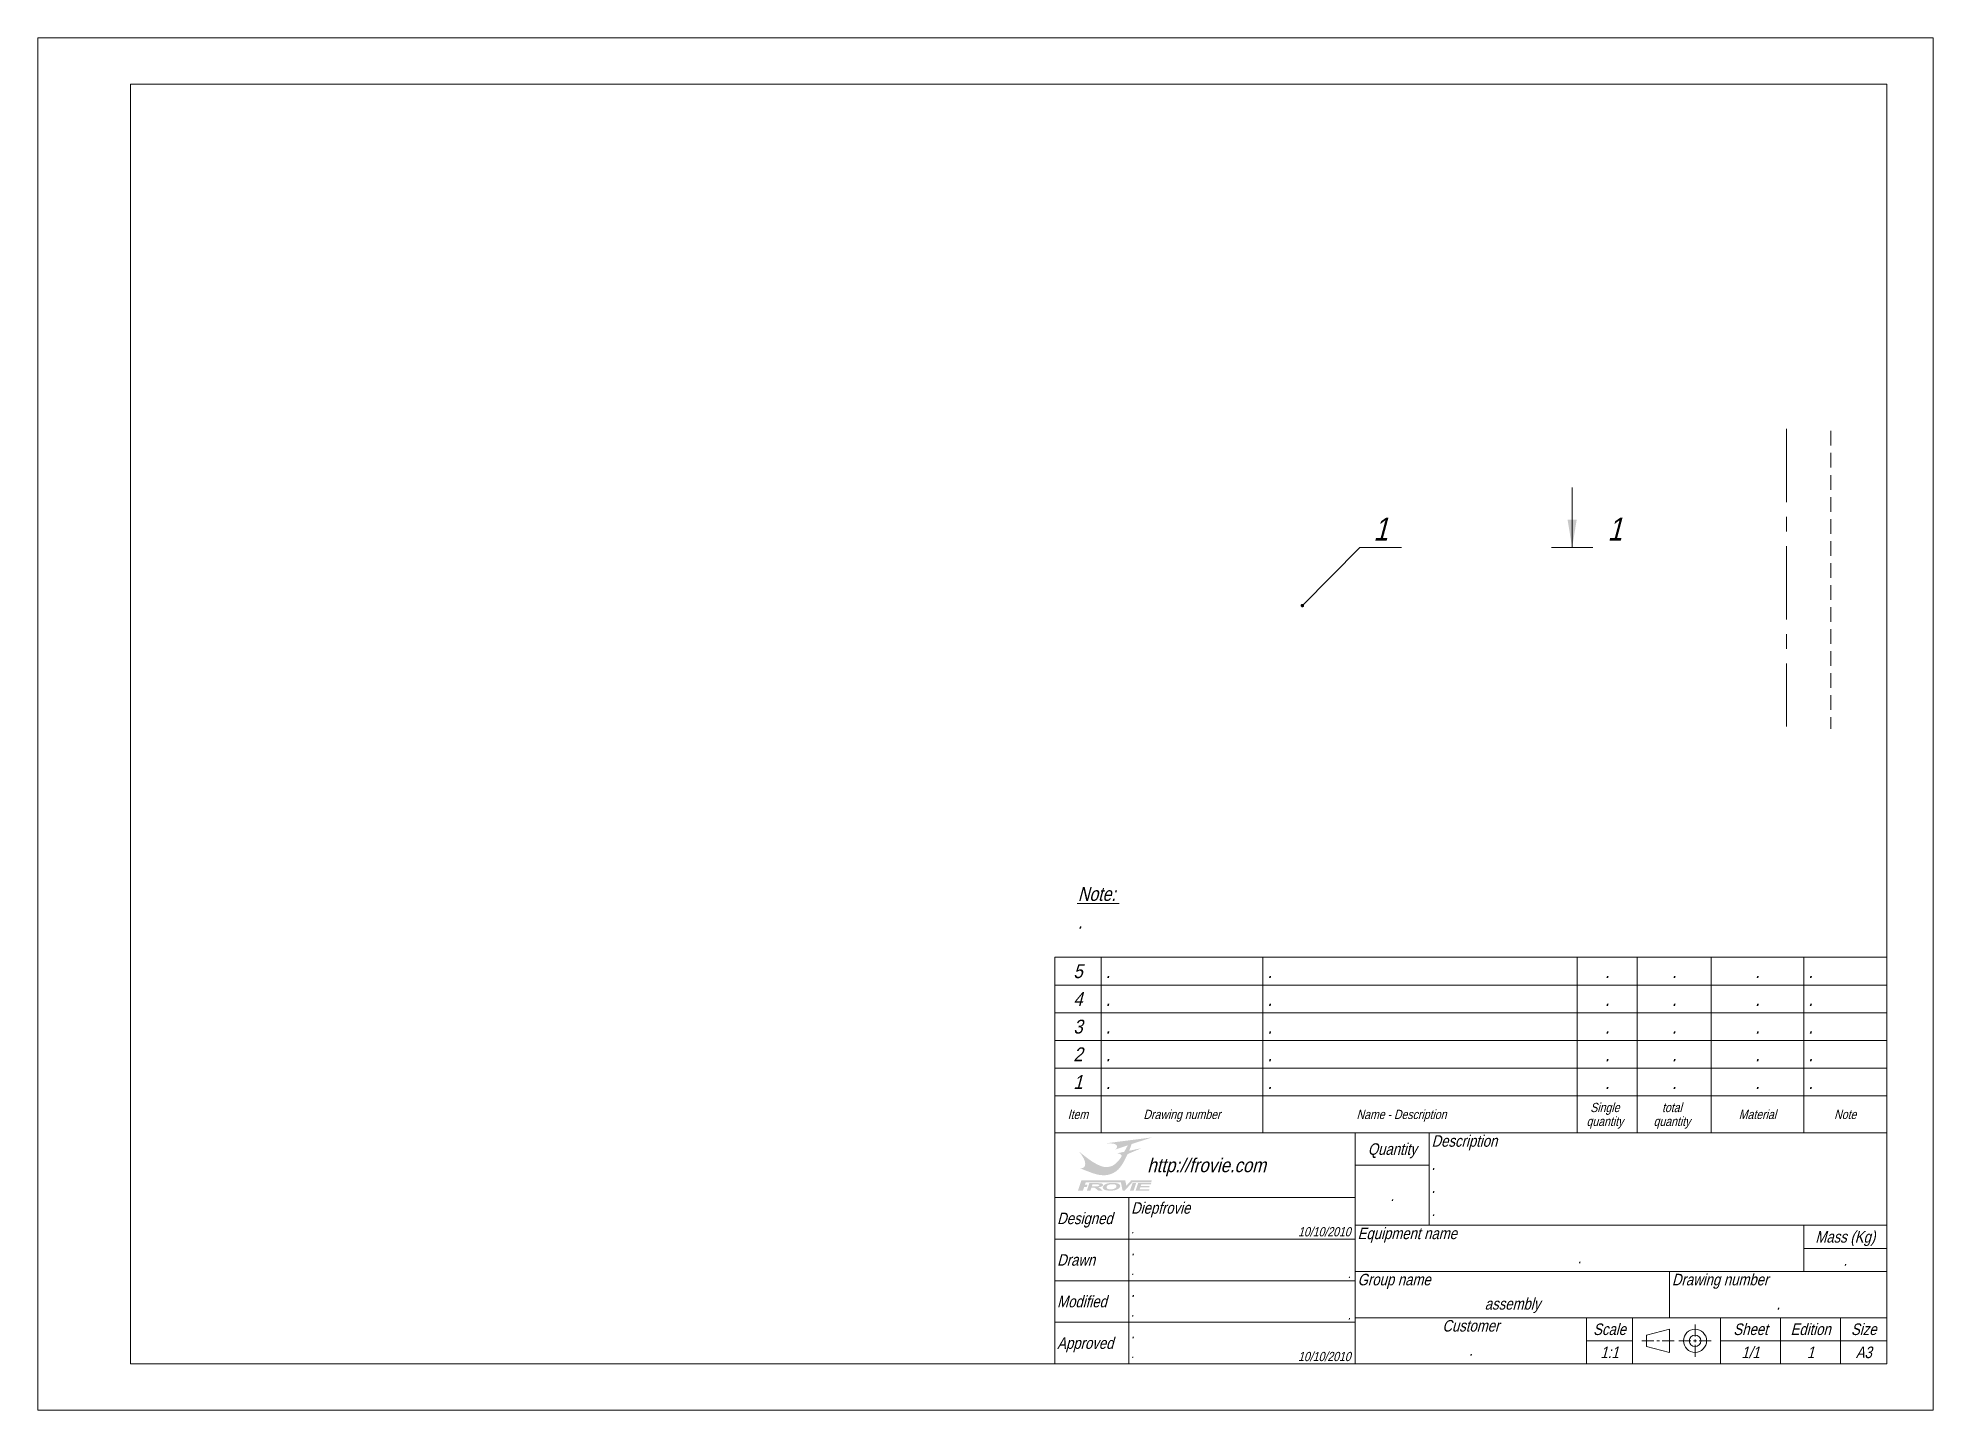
# Model space of a CAD drawing. Header units: centimetres. Extents: x 21 to 5229, y 51 to 4629.
# Drawn here: x 21.5 to 431.5, y 448.2 to 745.2 of the extents above; entities that cross this region are included whole.
import ezdxf
from ezdxf.enums import TextEntityAlignment as Align

# ---------------------------------------------------------------- set-up
doc = ezdxf.new("R2010")
doc.units = ezdxf.units.CM
doc.header["$LTSCALE"] = 0.5
doc.linetypes.add('CENTER', pattern=[50.8, 31.75, -6.35, 6.35, -6.35])
doc.linetypes.add('HIDDEN', pattern=[9.525, 6.35, -3.175])
doc.layers.get('0').update_dxf_attribs({"color": 9, "lineweight": 15})
doc.layers.get('Defpoints').update_dxf_attribs({"color": 9, "lineweight": 15})
for name, color, linetype, lineweight in [('Bill', 9, 'Continuous', 18), ('Index', 7, 'Continuous', 20), ('Namebox', 9, 'Continuous', 20), ('Notes', 4, 'Continuous', 20)]:
    doc.layers.add(name, color=color, linetype=linetype, lineweight=lineweight)
doc.styles.add('Capital', font='vnfonth.shx', dxfattribs={"width": 0.9, "oblique": 15})
doc.styles.add('Longhand', font='vnfont.shx', dxfattribs={"width": 0.85, "oblique": 15})
doc.dimstyles.new('1-1', dxfattribs={"dimtxt": 3.5, "dimasz": 2.5, "dimexe": 1.5, "dimexo": 1, "dimgap": 0.6, "dimtad": 1, "dimdec": 3, "dimdsep": 46, "dimtxsty": 'Longhand', "dimcen": 0, "dimclrd": 256, "dimclre": 256, "dimclrt": 10, "dimadec": 3, "dimazin": 2, "dimtm": 1e-09, "dimtfac": 0.6, "dimtdec": 3, "dimtmove": 0, "dimatfit": 3, "dimfxl": 1, "dimlwd": -1, "dimlwe": -1, "dimarcsym": 0})

msp = doc.modelspace()

# ---------------------------------------------------------------- texts
at = {"layer": 'Bill', "color": 4, "oblique": 15}
for s, height, style, width, p in [('5', 3, 'Longhand', 0.9, (246.4927, 543.2231)), ('.', 3, 'Longhand', 0.9, (360.9927, 543.2231)), ('.', 3, 'Longhand', 0.9, (375.4927, 543.2231)), ('.', 3, 'Longhand', 0.9, (393.4927, 543.2231)), ('4', 3, 'Longhand', 0.9, (246.4927, 537.2231)), ('.', 3, 'Longhand', 0.9, (360.9927, 537.2231)), ('.', 3, 'Longhand', 0.9, (375.4927, 537.2231)), ('.', 3, 'Longhand', 0.9, (393.4927, 537.2231)), ('3', 3, 'Longhand', 0.9, (246.4927, 531.2231)), ('.', 3, 'Longhand', 0.9, (360.9927, 531.2231)), ('.', 3, 'Longhand', 0.9, (375.4927, 531.2231)), ('.', 3, 'Longhand', 0.9, (393.4927, 531.2231)), ('2', 3, 'Longhand', 0.9, (246.4927, 525.2231)), ('1', 3, 'Longhand', 0.9, (246.4927, 519.2231)), ('.', 3, 'Longhand', 0.9, (360.9927, 525.2231)), ('.', 3, 'Longhand', 0.9, (375.4927, 525.2231)), ('.', 3, 'Longhand', 0.9, (393.4927, 525.2231)), ('.', 3, 'Longhand', 0.9, (360.9927, 519.2231)), ('.', 3, 'Longhand', 0.9, (375.4927, 519.2231)), ('.', 3, 'Longhand', 0.9, (393.4927, 519.2231)), ('Item', 2, 'Capital', 0.85, (246.4927, 512.2231)), ('Drawing number', 2, 'Capital', 0.85, (268.9927, 512.2231)), ('Name - Description', 2, 'Capital', 0.85, (316.4927, 512.2231)), ('Single', 2, 'Capital', 0.85, (360.4927, 513.7231)), ('total', 2, 'Capital', 0.85, (374.9927, 513.7231)), ('Material', 2, 'Capital', 0.85, (393.4927, 512.2231)), ('Note', 2, 'Capital', 0.85, (412.4927, 512.2231)), ('quantity', 2, 'Capital', 0.85, (360.4927, 510.7231)), ('quantity', 2, 'Capital', 0.85, (374.9927, 510.7231))]:
    msp.add_text(s, height=height, dxfattribs=dict(at, style=style, width=width)).set_placement(p, align=Align.MIDDLE_CENTER)
at = {"layer": 'Bill', "color": 4, "oblique": 15, "width": 0.9}
for s, style, p in [('.', 'Capital', (252.4927, 543.2231)), ('.', 'Longhand', (287.4927, 543.2231)), ('.', 'Longhand', (404.4927, 543.2231)), ('.', 'Capital', (252.4927, 537.2231)), ('.', 'Longhand', (287.4927, 537.2231)), ('.', 'Longhand', (404.4927, 537.2231)), ('.', 'Capital', (252.4927, 531.2231)), ('.', 'Longhand', (287.4927, 531.2231)), ('.', 'Longhand', (404.4927, 531.2231)), ('.', 'Capital', (252.4927, 525.2231)), ('.', 'Longhand', (287.4927, 525.2231)), ('.', 'Longhand', (404.4927, 525.2231)), ('.', 'Capital', (252.4927, 519.2231)), ('.', 'Longhand', (287.4927, 519.2231)), ('.', 'Longhand', (404.4927, 519.2231)), ('http://frovie.com', 'Longhand', (261.4927, 501.2231))]:
    msp.add_text(s, height=3, dxfattribs=dict(at, style=style)).set_placement(p, align=Align.MIDDLE_LEFT)
at = {"layer": 'Index', "color": 3, "style": 'Capital', "oblique": 15, "width": 0.85}
for p in [(311.9806, 634.9152), (362.6287, 634.9152)]:
    msp.add_text('1', height=5, dxfattribs=at).set_placement(p, align=Align.BOTTOM_CENTER)
at = {"layer": 'Namebox', "color": 4, "style": 'Longhand', "oblique": 15, "width": 0.85}
for s, p in [('Quantity', (314.4927, 504.7231)), ('Mass (Kg)', (412.4927, 485.7231)), ('Scale', (361.4927, 465.7231)), ('Sheet', (391.9927, 465.7231)), ('Edition', (404.9927, 465.7231)), ('Size', (416.4927, 465.7231))]:
    msp.add_text(s, height=2.5, dxfattribs=at).set_placement(p, align=Align.MIDDLE_CENTER)
for s, p in [('Description', (322.9927, 507.7231)), ('.', (322.9927, 502.7231)), ('.', (322.9927, 497.7231)), ('.', (322.9927, 492.7231)), ('Equipment name', (306.9927, 487.7231)), ('Group name', (306.9927, 477.7231)), ('Drawing number', (374.9927, 477.7231))]:
    msp.add_text(s, height=2.5, dxfattribs=at).set_placement(p, align=Align.TOP_LEFT)
at = {"layer": 'Namebox', "color": 10, "style": 'Longhand', "oblique": 15, "width": 0.85}
for s, p in [('Diepfrovie', (257.9927, 491.9731)), ('.', (257.9927, 482.9731)), ('.', (257.9927, 473.9731)), ('.', (257.9927, 464.9731))]:
    msp.add_text(s, height=2.5, dxfattribs=at).set_placement(p, align=Align.MIDDLE_LEFT)
for s, p in [('.', (314.4927, 494.7231)), ('.', (412.4927, 480.7231)), ('1:1', (361.4927, 460.7231)), ('1/1', (391.9927, 460.7231)), ('1', (404.9927, 460.7231)), ('A3', (416.4927, 460.7231))]:
    msp.add_text(s, height=2.5, dxfattribs=at).set_placement(p, align=Align.MIDDLE_CENTER)
at = {"layer": 'Namebox', "color": 4, "style": 'Longhand', "oblique": 15, "width": 0.85}
for s, height, p in [('Designed', 2.5, (241.9927, 489.7231)), ('.', 2, (257.9927, 487.4731)), ('Drawn', 2.5, (241.9927, 480.7231)), ('.', 2, (257.9927, 478.4731)), ('Modified', 2.5, (241.9927, 471.7231)), ('.', 2, (257.9927, 469.4731)), ('Approved', 2.5, (241.9927, 462.7231)), ('.', 2, (257.9927, 460.4731))]:
    msp.add_text(s, height=height, dxfattribs=at).set_placement(p, align=Align.MIDDLE_LEFT)
for s, p in [('10/10/2010', (305.4927, 485.2231)), ('.', (305.4927, 476.2231)), ('.', (305.4927, 467.2231)), ('10/10/2010', (305.4927, 458.2231))]:
    msp.add_text(s, height=2, dxfattribs=at).set_placement(p, align=Align.BOTTOM_RIGHT)
at = {"layer": 'Namebox', "color": 10, "style": 'Capital', "oblique": 15, "width": 0.85}
for s, p in [('.', (354.9927, 479.2231)), ('assembly', (340.4927, 469.2231)), ('.', (397.9927, 469.2231))]:
    msp.add_text(s, height=2.5, dxfattribs=at).set_placement(p, align=Align.BOTTOM_CENTER)
at = {"layer": 'Namebox', "color": 4, "style": 'Longhand', "oblique": 15, "width": 0.85}
msp.add_text('Customer', height=2.5, dxfattribs=at).set_placement((331.4927, 467.7231), align=Align.TOP_CENTER)
at = {"layer": 'Namebox', "color": 6, "style": 'Capital', "oblique": 15, "width": 0.85}
msp.add_text('.', height=2.5, dxfattribs=at).set_placement((331.4927, 459.2231), align=Align.BOTTOM_CENTER)
at = {"layer": 'Notes', "color": 4, "oblique": 15, "width": 0.85}
for s, style, p in [('%%uNote: ', 'Capital', (246.4927, 559.9443)), ('.', 'Longhand', (246.4927, 553.9443))]:
    msp.add_text(s, height=3, dxfattribs=dict(at, style=style)).set_placement(p, align=Align.MIDDLE_LEFT)

# ---------------------------------------------------------------- blocks, each defined once
blk = doc.blocks.new('A$C22B54562')
at = {"linetype": 'Continuous', "lineweight": 0, "true_color": 0x0000fe}
h = blk.add_hatch(color=5, dxfattribs=at)
edge = h.paths.add_edge_path()
edge.add_spline(control_points=[(138.5, 108), (139.6, 110.7), (141, 114.5), (142.9, 119.5), (142.9, 119.5), (142.9, 119.5), (145.2, 126), (145.2, 126), (145.2, 126), (145.2, 126), (200, 144), (200, 144), (200, 144), (200, 144), (78.3, 128.4), (78.3, 128.4), (78.3, 128.4), (78.3, 128.4), (84.4, 128.1), (84.4, 128.1), (84.4, 128.1), (89.1, 127.8), (92.8, 127.5), (95.6, 127), (95.6, 127), (101, 126.3), (104.3, 124.2), (105.5, 120.6), (105.5, 120.6), (106.4, 118.1), (105.6, 115.7), (103, 113.3), (103, 113.3), (102.2, 112.6), (101.3, 112), (100.3, 111.3), (100.3, 111.3), (100.3, 111.3), (99, 110.7), (99, 110.7), (99, 110.7), (99, 110.7), (134.8, 122.5), (134.8, 122.5), (134.8, 122.5), (134.8, 122.5), (125.3, 105.2), (125.3, 105.2), (125.3, 105.2), (125.3, 105.2), (105.3, 100.9), (105.3, 100.9), (105.3, 100.9), (109.9, 100.8), (113.5, 99.7), (116.1, 97.5), (116.1, 97.5), (117.5, 96.4), (118.3, 95.4), (118.6, 94.3), (118.6, 94.3), (114.9, 86.9), (109.9, 80.5), (103.9, 75), (103.9, 75), (100.9, 72.2), (98.2, 70.2), (96, 68.9), (96, 68.9), (93.4, 67.2), (90, 65.9), (85.9, 64.9), (85.9, 64.9), (77.5, 62.9), (69.5, 63.5), (61.7, 66.7), (61.7, 66.7), (53.9, 69.9), (46.3, 73.8), (38.8, 78.5), (38.8, 78.5), (38.8, 78.5), (30, 84.6), (30, 84.6), (30, 84.6), (16.3, 94.7), (6.5, 102.6), (0.7, 108.2), (0.7, 108.2), (4.1, 104.7), (7.5, 100.4), (10.8, 95.1), (10.8, 95.1), (13.1, 91.5), (14.8, 88.6), (15.8, 86.4), (15.8, 86.4), (17.3, 83.1), (18.2, 80.7), (18.6, 79.4), (18.6, 79.4), (19.9, 75), (19.9, 71.1), (18.9, 67.6), (18.9, 67.6), (17.8, 64.1), (15.2, 61.9), (11, 60.9), (11, 60.9), (9.7, 60.6), (8.3, 60.5), (6.9, 60.5), (6.9, 60.5), (6.9, 60.5), (5, 60.6), (5, 60.6), (5, 60.6), (5, 60.6), (29.6, 51.1), (29.6, 51.1), (29.6, 51.1), (36.9, 48.3), (43.4, 46.1), (49.2, 44.5), (49.2, 44.5), (53.7, 43.3), (57.7, 42.5), (61.4, 42.2), (61.4, 42.2), (64, 41.9), (67.4, 41.7), (71.4, 41.7), (71.4, 41.7), (77.3, 41.7), (83.6, 42.9), (90.3, 45.5), (90.3, 45.5), (95.5, 47.5), (100.3, 50.2), (104.6, 53.6), (104.6, 53.6), (107.9, 55.9), (111.3, 59.6), (115, 64.5), (115, 64.5), (117.3, 67.6), (119.5, 70.7), (121.5, 74.1), (121.5, 74.1), (123.1, 76.6), (127.4, 84.9), (134.4, 99), (134.4, 99), (134.4, 99), (171.1, 114.7), (171.1, 114.7), (171.1, 114.7), (171.1, 114.7), (138.5, 108), (138.5, 108)], knot_values=[0, 0, 0, 0, 0.025, 0.025, 0.025, 0.025, 0.05, 0.05, 0.05, 0.05, 0.075, 0.075, 0.075, 0.075, 0.1, 0.1, 0.1, 0.1, 0.125, 0.125, 0.125, 0.125, 0.15, 0.15, 0.15, 0.15, 0.175, 0.175, 0.175, 0.175, 0.2, 0.2, 0.2, 0.2, 0.225, 0.225, 0.225, 0.225, 0.25, 0.25, 0.25, 0.25, 0.275, 0.275, 0.275, 0.275, 0.3, 0.3, 0.3, 0.3, 0.325, 0.325, 0.325, 0.325, 0.35, 0.35, 0.35, 0.35, 0.375, 0.375, 0.375, 0.375, 0.4, 0.4, 0.4, 0.4, 0.425, 0.425, 0.425, 0.425, 0.45, 0.45, 0.45, 0.45, 0.475, 0.475, 0.475, 0.475, 0.5, 0.5, 0.5, 0.5, 0.525, 0.525, 0.525, 0.525, 0.55, 0.55, 0.55, 0.55, 0.575, 0.575, 0.575, 0.575, 0.6, 0.6, 0.6, 0.6, 0.625, 0.625, 0.625, 0.625, 0.65, 0.65, 0.65, 0.65, 0.675, 0.675, 0.675, 0.675, 0.7, 0.7, 0.7, 0.7, 0.725, 0.725, 0.725, 0.725, 0.75, 0.75, 0.75, 0.75, 0.775, 0.775, 0.775, 0.775, 0.8, 0.8, 0.8, 0.8, 0.825, 0.825, 0.825, 0.825, 0.85, 0.85, 0.85, 0.85, 0.875, 0.875, 0.875, 0.875, 0.9, 0.9, 0.9, 0.9, 0.925, 0.925, 0.925, 0.925, 0.95, 0.95, 0.95, 0.95, 0.975, 0.975, 0.975, 0.975, 1, 1, 1, 1], degree=3, periodic=0)
at = {"linetype": 'Continuous', "lineweight": 0, "true_color": 0xfe0000}
h = blk.add_hatch(color=1, dxfattribs=at)
edge = h.paths.add_edge_path()
edge.add_spline(control_points=[(138.7, 115.8), (138.7, 115.8), (143.5, 128), (143.5, 128), (143.5, 128), (143.5, 128), (173, 137.7), (173, 137.7), (173, 137.7), (173, 137.7), (99.9, 128.4), (99.9, 128.4), (99.9, 128.4), (104.6, 126.7), (107.3, 124.2), (108.1, 120.9), (108.1, 120.9), (108.5, 119.2), (108.3, 117.5), (107.7, 116), (107.7, 116), (128.5, 122.9), (139, 126.4), (139, 126.5), (139, 126.5), (134.8, 117.7), (129.7, 108.1), (123.8, 97.8), (123.8, 97.8), (117.8, 87.5), (113.3, 80.5), (110.2, 76.9), (110.2, 76.9), (106.3, 72.1), (101.4, 68.3), (95.7, 65.4), (95.7, 65.4), (88, 61.4), (79.9, 59.8), (71.3, 60.5), (71.3, 60.5), (63.3, 61.2), (52, 66), (37.5, 74.8), (37.5, 74.8), (33.1, 77.6), (28.5, 80.5), (23.8, 83.8), (23.8, 83.8), (23.8, 83.8), (18.3, 87.8), (18.3, 87.8), (18.3, 87.8), (18.3, 87.8), (20.8, 81.8), (20.8, 81.8), (20.8, 81.8), (22.4, 77.3), (23.2, 73.6), (23.1, 70.6), (23.1, 70.6), (23, 68.1), (22.1, 65.4), (20.2, 62.8), (20.2, 62.8), (19.3, 61.5), (18.4, 60.5), (17.5, 59.8), (17.5, 59.8), (17.5, 59.8), (19.9, 58.7), (19.9, 58.7), (19.9, 58.7), (22.7, 57.5), (27.1, 55.7), (33, 53.5), (33, 53.5), (38, 51.6), (41.5, 50.3), (43.2, 49.7), (43.2, 49.7), (46.6, 48.4), (49.8, 47.5), (52.9, 46.8), (52.9, 46.8), (60, 45.1), (66.6, 44.4), (72.7, 44.6), (72.7, 44.6), (85.6, 45.2), (96.8, 50.1), (106.3, 59.3), (106.3, 59.3), (112.8, 65.7), (119.4, 75.3), (126.1, 88.4), (126.1, 88.4), (130.5, 96.9), (134.7, 106), (138.7, 115.8)], knot_values=[0, 0, 0, 0, 0.04, 0.04, 0.04, 0.04, 0.08, 0.08, 0.08, 0.08, 0.12, 0.12, 0.12, 0.12, 0.16, 0.16, 0.16, 0.16, 0.2, 0.2, 0.2, 0.2, 0.24, 0.24, 0.24, 0.24, 0.28, 0.28, 0.28, 0.28, 0.32, 0.32, 0.32, 0.32, 0.36, 0.36, 0.36, 0.36, 0.4, 0.4, 0.4, 0.4, 0.44, 0.44, 0.44, 0.44, 0.48, 0.48, 0.48, 0.48, 0.52, 0.52, 0.52, 0.52, 0.56, 0.56, 0.56, 0.56, 0.6, 0.6, 0.6, 0.6, 0.64, 0.64, 0.64, 0.64, 0.68, 0.68, 0.68, 0.68, 0.72, 0.72, 0.72, 0.72, 0.76, 0.76, 0.76, 0.76, 0.8, 0.8, 0.8, 0.8, 0.84, 0.84, 0.84, 0.84, 0.88, 0.88, 0.88, 0.88, 0.92, 0.92, 0.92, 0.92, 0.96, 0.96, 0.96, 0.96, 1, 1, 1, 1], degree=3, periodic=0)
edge = h.paths.add_edge_path(flags=17)
edge.add_spline(control_points=[(120, 96.3), (120, 96.3), (123.8, 102.9), (123.8, 102.9), (123.8, 102.9), (123.8, 102.9), (113.9, 100.9), (113.9, 100.9), (113.9, 100.9), (116.2, 100.3), (117.9, 99.4), (119, 98.1), (119, 98.1), (119.5, 97.5), (119.9, 96.9), (120, 96.3)], knot_values=[0, 0, 0, 0, 0.25, 0.25, 0.25, 0.25, 0.5, 0.5, 0.5, 0.5, 0.75, 0.75, 0.75, 0.75, 1, 1, 1, 1], degree=3, periodic=0)
edge = h.paths.add_edge_path(flags=17)
edge.add_spline(control_points=[(137.4, 105.8), (137.4, 105.8), (152.1, 108.9), (152.1, 108.9), (152.1, 108.9), (152.1, 108.9), (135.7, 101.9), (135.7, 101.9), (135.7, 101.9), (135.7, 101.9), (137.4, 105.8), (137.4, 105.8)], knot_values=[0, 0, 0, 0, 0.333333, 0.333333, 0.333333, 0.333333, 0.666667, 0.666667, 0.666667, 0.666667, 1, 1, 1, 1], degree=3, periodic=0)
at = {"linetype": 'Continuous', "lineweight": 0, "true_color": 0x0000fe}
h = blk.add_hatch(color=5, dxfattribs=at)
edge = h.paths.add_edge_path()
edge.add_spline(control_points=[(198.1, 22.5), (198.1, 22.5), (199.9, 27.8), (199.9, 27.8), (199.9, 27.8), (199.9, 27.8), (144.1, 27.8), (144.1, 27.8), (144.1, 27.8), (144.1, 27.8), (131, 13.4), (131, 13.4), (131, 13.4), (131, 13.4), (127.9, 27.8), (127.9, 27.8), (127.9, 27.8), (127.9, 27.8), (9.2, 27.8), (9.2, 27.8), (9.2, 27.8), (9.2, 27.8), (0, 0), (0, 0), (0, 0), (0, 0), (13.5, 0), (13.5, 0), (13.5, 0), (13.5, 0), (16.9, 10.3), (16.9, 10.3), (16.9, 10.3), (16.9, 10.3), (23.9, 10.3), (23.9, 10.3), (23.9, 10.3), (23.9, 10.3), (25.9, 16), (25.9, 16), (25.9, 16), (25.9, 16), (18.9, 16), (18.9, 16), (18.9, 16), (18.9, 16), (21, 22.4), (21, 22.4), (21, 22.4), (21, 22.4), (116.1, 22.3), (116.1, 22.3), (116.1, 22.3), (116.1, 22.3), (120.8, 0), (120.8, 0), (120.8, 0), (120.8, 0), (126.5, 0), (126.5, 0), (126.5, 0), (126.5, 0), (146.8, 22.4), (146.8, 22.4), (146.8, 22.4), (146.8, 22.4), (198.1, 22.5), (198.1, 22.5)], knot_values=[0, 0, 0, 0, 0.058824, 0.058824, 0.058824, 0.058824, 0.117647, 0.117647, 0.117647, 0.117647, 0.176471, 0.176471, 0.176471, 0.176471, 0.235294, 0.235294, 0.235294, 0.235294, 0.294118, 0.294118, 0.294118, 0.294118, 0.352941, 0.352941, 0.352941, 0.352941, 0.411765, 0.411765, 0.411765, 0.411765, 0.470588, 0.470588, 0.470588, 0.470588, 0.529412, 0.529412, 0.529412, 0.529412, 0.588235, 0.588235, 0.588235, 0.588235, 0.647059, 0.647059, 0.647059, 0.647059, 0.705882, 0.705882, 0.705882, 0.705882, 0.764706, 0.764706, 0.764706, 0.764706, 0.823529, 0.823529, 0.823529, 0.823529, 0.882353, 0.882353, 0.882353, 0.882353, 0.941176, 0.941176, 0.941176, 0.941176, 1, 1, 1, 1], degree=3, periodic=0)
at = {"linetype": 'Continuous', "lineweight": 0, "true_color": 0xfe0000}
h = blk.add_hatch(color=1, dxfattribs=at)
edge = h.paths.add_edge_path()
edge.add_spline(control_points=[(23.9, 0), (23.9, 0), (30.8, 20.3), (30.8, 20.3), (30.8, 20.3), (30.8, 20.3), (51.1, 20.3), (51.1, 20.3), (51.1, 20.3), (56.2, 20.3), (59.9, 20.2), (62, 19.8), (62, 19.8), (64.2, 19.4), (65.9, 18.8), (67, 17.9), (67, 17.9), (68, 16.9), (68.4, 15.8), (68, 14.6), (68, 14.6), (67.5, 13.1), (66, 11.9), (63.5, 10.9), (63.5, 10.9), (61.1, 9.9), (57.7, 9.2), (53.4, 9), (53.4, 9), (55.3, 8.5), (56.9, 7.9), (58, 7.3), (58, 7.3), (59.2, 6.7), (60.6, 5.6), (62.4, 4), (62.4, 4), (62.4, 4), (66.9, 0), (66.9, 0), (66.9, 0), (66.9, 0), (55.4, 0), (55.4, 0), (55.4, 0), (55.4, 0), (49.9, 4.4), (49.9, 4.4), (49.9, 4.4), (47.9, 6), (46.6, 7), (45.8, 7.4), (45.8, 7.4), (45, 7.8), (44.1, 8.1), (43.2, 8.3), (43.2, 8.3), (42.2, 8.4), (40.6, 8.5), (38.4, 8.5), (38.4, 8.5), (38.4, 8.5), (36.4, 8.5), (36.4, 8.5), (36.4, 8.5), (36.4, 8.5), (33.6, 0), (33.6, 0), (33.6, 0), (33.6, 0), (23.9, 0), (23.9, 0)], knot_values=[0, 0, 0, 0, 0.055556, 0.055556, 0.055556, 0.055556, 0.111111, 0.111111, 0.111111, 0.111111, 0.166667, 0.166667, 0.166667, 0.166667, 0.222222, 0.222222, 0.222222, 0.222222, 0.277778, 0.277778, 0.277778, 0.277778, 0.333333, 0.333333, 0.333333, 0.333333, 0.388889, 0.388889, 0.388889, 0.388889, 0.444444, 0.444444, 0.444444, 0.444444, 0.5, 0.5, 0.5, 0.5, 0.555556, 0.555556, 0.555556, 0.555556, 0.611111, 0.611111, 0.611111, 0.611111, 0.666667, 0.666667, 0.666667, 0.666667, 0.722222, 0.722222, 0.722222, 0.722222, 0.777778, 0.777778, 0.777778, 0.777778, 0.833333, 0.833333, 0.833333, 0.833333, 0.888889, 0.888889, 0.888889, 0.888889, 0.944444, 0.944444, 0.944444, 0.944444, 1, 1, 1, 1], degree=3, periodic=0)
edge = h.paths.add_edge_path(flags=16)
edge.add_spline(control_points=[(37.5, 11.7), (37.5, 11.7), (44.7, 11.7), (44.7, 11.7), (44.7, 11.7), (49.3, 11.7), (52.2, 11.8), (53.4, 12), (53.4, 12), (54.6, 12.2), (55.6, 12.4), (56.4, 12.9), (56.4, 12.9), (57.2, 13.3), (57.7, 13.8), (57.9, 14.4), (57.9, 14.4), (58.2, 15.1), (57.9, 15.6), (57.2, 16), (57.2, 16), (56.5, 16.5), (55.4, 16.7), (53.8, 16.8), (53.8, 16.8), (53.1, 16.9), (50.7, 16.9), (46.8, 16.9), (46.8, 16.9), (46.8, 16.9), (39.3, 16.9), (39.3, 16.9), (39.3, 16.9), (39.3, 16.9), (37.5, 11.7), (37.5, 11.7)], knot_values=[0, 0, 0, 0, 0.111111, 0.111111, 0.111111, 0.111111, 0.222222, 0.222222, 0.222222, 0.222222, 0.333333, 0.333333, 0.333333, 0.333333, 0.444444, 0.444444, 0.444444, 0.444444, 0.555556, 0.555556, 0.555556, 0.555556, 0.666667, 0.666667, 0.666667, 0.666667, 0.777778, 0.777778, 0.777778, 0.777778, 0.888889, 0.888889, 0.888889, 0.888889, 1, 1, 1, 1], degree=3, periodic=0)
edge = h.paths.add_edge_path()
edge.add_spline(control_points=[(67.5, 10.4), (68.2, 12.5), (69.5, 14.2), (71.4, 15.6), (71.4, 15.6), (72.9, 16.7), (74.7, 17.6), (76.8, 18.4), (76.8, 18.4), (79, 19.2), (81.2, 19.8), (83.6, 20.2), (83.6, 20.2), (86.8, 20.8), (90.3, 21), (94.2, 21), (94.2, 21), (101.3, 21), (106.6, 20.1), (110.2, 18.3), (110.2, 18.3), (113.8, 16.4), (115, 13.8), (113.9, 10.5), (113.9, 10.5), (112.8, 7.2), (109.9, 4.6), (105, 2.8), (105, 2.8), (100.2, 0.9), (94.3, 0), (87.3, 0), (87.3, 0), (80.2, 0), (74.8, 0.9), (71.2, 2.8), (71.2, 2.8), (67.6, 4.6), (66.4, 7.2), (67.5, 10.4)], knot_values=[0, 0, 0, 0, 0.1, 0.1, 0.1, 0.1, 0.2, 0.2, 0.2, 0.2, 0.3, 0.3, 0.3, 0.3, 0.4, 0.4, 0.4, 0.4, 0.5, 0.5, 0.5, 0.5, 0.6, 0.6, 0.6, 0.6, 0.7, 0.7, 0.7, 0.7, 0.8, 0.8, 0.8, 0.8, 0.9, 0.9, 0.9, 0.9, 1, 1, 1, 1], degree=3, periodic=0)
edge = h.paths.add_edge_path(flags=16)
edge.add_spline(control_points=[(77.5, 10.5), (76.7, 8.2), (77.4, 6.5), (79.5, 5.3), (79.5, 5.3), (81.6, 4.1), (84.6, 3.5), (88.4, 3.5), (88.4, 3.5), (92.3, 3.5), (95.6, 4.1), (98.5, 5.3), (98.5, 5.3), (101.3, 6.5), (103.2, 8.2), (104, 10.6), (104, 10.6), (104.8, 12.9), (104.1, 14.7), (102.1, 15.8), (102.1, 15.8), (100.1, 17), (97.1, 17.5), (93.1, 17.5), (93.1, 17.5), (89.1, 17.5), (85.7, 16.9), (82.9, 15.8), (82.9, 15.8), (80.1, 14.6), (78.3, 12.9), (77.5, 10.5)], knot_values=[0, 0, 0, 0, 0.125, 0.125, 0.125, 0.125, 0.25, 0.25, 0.25, 0.25, 0.375, 0.375, 0.375, 0.375, 0.5, 0.5, 0.5, 0.5, 0.625, 0.625, 0.625, 0.625, 0.75, 0.75, 0.75, 0.75, 0.875, 0.875, 0.875, 0.875, 1, 1, 1, 1], degree=3, periodic=0)
edge = h.paths.add_edge_path()
edge.add_spline(control_points=[(140.7, 0), (140.7, 0), (147.6, 20.4), (147.6, 20.4), (147.6, 20.4), (147.6, 20.4), (157.2, 20.4), (157.2, 20.4), (157.2, 20.4), (157.2, 20.4), (150.4, 0), (150.4, 0), (150.4, 0), (150.4, 0), (140.7, 0), (140.7, 0)], knot_values=[0, 0, 0, 0, 0.25, 0.25, 0.25, 0.25, 0.5, 0.5, 0.5, 0.5, 0.75, 0.75, 0.75, 0.75, 1, 1, 1, 1], degree=3, periodic=0)
edge = h.paths.add_edge_path()
edge.add_spline(control_points=[(155.8, 0), (155.8, 0), (162.7, 20.3), (162.7, 20.3), (162.7, 20.3), (162.7, 20.3), (198.1, 20.3), (198.1, 20.3), (198.1, 20.3), (198.1, 20.3), (197, 16.9), (197, 16.9), (197, 16.9), (197, 16.9), (171.2, 16.9), (171.2, 16.9), (171.2, 16.9), (171.2, 16.9), (169.7, 12.4), (169.7, 12.4), (169.7, 12.4), (169.7, 12.4), (193.7, 12.4), (193.7, 12.4), (193.7, 12.4), (193.7, 12.4), (192.5, 9), (192.5, 9), (192.5, 9), (192.5, 9), (168.5, 9), (168.5, 9), (168.5, 9), (168.5, 9), (166.6, 3.4), (166.6, 3.4), (166.6, 3.4), (166.6, 3.4), (193.4, 3.4), (193.4, 3.4), (193.4, 3.4), (193.4, 3.4), (192.2, 0), (192.2, 0), (192.2, 0), (192.2, 0), (155.8, 0), (155.8, 0)], knot_values=[0, 0, 0, 0, 0.083333, 0.083333, 0.083333, 0.083333, 0.166667, 0.166667, 0.166667, 0.166667, 0.25, 0.25, 0.25, 0.25, 0.333333, 0.333333, 0.333333, 0.333333, 0.416667, 0.416667, 0.416667, 0.416667, 0.5, 0.5, 0.5, 0.5, 0.583333, 0.583333, 0.583333, 0.583333, 0.666667, 0.666667, 0.666667, 0.666667, 0.75, 0.75, 0.75, 0.75, 0.833333, 0.833333, 0.833333, 0.833333, 0.916667, 0.916667, 0.916667, 0.916667, 1, 1, 1, 1], degree=3, periodic=0)

# ---------------------------------------------------------------- linework, layer by layer
at = {"color": 1, "linetype": 'CENTER'}
msp.add_line((399.8118, 660.5945), (399.8118, 596.158), dxfattribs=at)
at = {"color": 8, "linetype": 'HIDDEN'}
msp.add_line((409.3474, 660.1407), (409.3474, 595.7042), dxfattribs=at)
at = {"color": 7, "ltscale": 0.5}
msp.add_lwpolyline([(41.4927, 735.2231), (421.4927, 735.2231), (421.4927, 458.2231), (41.4927, 458.2231)], close=True, dxfattribs=at)
at = {"layer": 'Bill', "color": 5}
for p, q in [((241.4927, 546.2231), (421.4927, 546.2231)), ((241.4927, 540.2231), (421.4927, 540.2231)), ((241.4927, 534.2231), (421.4927, 534.2231)), ((241.4927, 528.2231), (421.4927, 528.2231)), ((241.4927, 522.2231), (421.4927, 522.2231))]:
    msp.add_line(p, q, dxfattribs=at)
at = {"layer": 'Bill', "color": 9}
for p, q in [((241.4927, 508.2231), (241.4927, 546.2231)), ((251.4927, 508.2231), (251.4927, 546.2231)), ((286.4927, 508.2231), (286.4927, 546.2231)), ((354.4927, 508.2231), (354.4927, 546.2231)), ((367.4927, 508.2231), (367.4927, 546.2231)), ((383.4927, 508.2231), (383.4927, 546.2231)), ((403.4927, 508.2231), (403.4927, 546.2231))]:
    msp.add_line(p, q, dxfattribs=at)
at = {"layer": 'Defpoints', "ltscale": 0.5}
msp.add_lwpolyline([(431.4927, 745.2231), (21.4927, 745.2231), (21.4927, 448.2231), (431.4927, 448.2231)], close=True, dxfattribs=at)
at = {"layer": 'Index', "color": 3}
msp.add_line((307.4806, 634.9152), (316.4806, 634.9152), dxfattribs=at)
at = {"layer": 'Index', "color": 1}
msp.add_line((348.9057, 634.9152), (357.9057, 634.9152), dxfattribs=at)
at = {"layer": 'Namebox', "color": 7, "ltscale": 0.5}
msp.add_line((241.4927, 516.2231), (421.4927, 516.2231), dxfattribs=at)
at = {"layer": 'Namebox', "color": 7}
for p, q in [((306.4927, 458.2231), (306.4927, 508.2231)), ((322.4927, 488.2231), (322.4927, 508.2231)), ((241.4927, 494.2231), (306.4927, 494.2231)), ((421.4927, 488.2231), (306.4927, 488.2231)), ((403.4927, 488.2231), (403.4927, 478.2231)), ((403.4927, 478.2231), (421.4927, 478.2231)), ((421.4927, 468.2231), (306.4927, 468.2231)), ((356.4927, 468.2231), (356.4927, 458.2231)), ((366.4927, 468.2231), (366.4927, 458.2231)), ((385.4927, 468.2231), (385.4927, 458.2231)), ((398.4927, 468.2231), (398.4927, 458.2231)), ((411.4927, 468.2231), (411.4927, 458.2231))]:
    msp.add_line(p, q, dxfattribs=at)
at = {"layer": 'Namebox', "color": 5}
for p, q in [((306.4927, 501.2231), (322.4927, 501.2231)), ((257.4927, 494.2231), (257.4927, 458.2231)), ((241.4927, 485.2231), (306.4927, 485.2231)), ((403.4927, 483.2231), (421.4927, 483.2231)), ((241.4927, 476.2231), (306.4927, 476.2231)), ((403.4927, 478.2231), (306.4927, 478.2231)), ((374.4927, 468.2231), (374.4927, 478.2231)), ((241.4927, 467.2231), (306.4927, 467.2231)), ((356.4927, 463.2231), (366.4927, 463.2231)), ((385.4927, 463.2231), (421.4927, 463.2231))]:
    msp.add_line(p, q, dxfattribs=at)
at = {"layer": 'Namebox'}
for p, q in [((369.4927, 464.4731), (374.4927, 465.7231)), ((369.4927, 461.9731), (369.4927, 464.4731)), ((374.4927, 460.7231), (374.4927, 465.7231)), ((369.4927, 461.9731), (374.4927, 460.7231))]:
    msp.add_line(p, q, dxfattribs=at)
at = {"layer": 'Namebox', "color": 1}
for p, q in [((379.9927, 464.1231), (379.9927, 466.7231)), ((379.9927, 462.9231), (379.9927, 463.5231)), ((368.4927, 463.2231), (371.0927, 463.2231)), ((371.6927, 463.2231), (372.2927, 463.2231)), ((372.8927, 463.2231), (375.4927, 463.2231)), ((376.4927, 463.2231), (379.0927, 463.2231)), ((379.6927, 463.2231), (380.2927, 463.2231)), ((379.9927, 459.7231), (379.9927, 462.3231)), ((380.8927, 463.2231), (383.4927, 463.2231))]:
    msp.add_line(p, q, dxfattribs=at)
at = {"layer": 'Namebox', "color": 7, "ltscale": 0.5}
msp.add_lwpolyline([(241.4927, 508.2231), (421.4927, 508.2231), (421.4927, 458.2231), (241.4927, 458.2231)], close=True, dxfattribs=at)
at = {"layer": 'Namebox'}
for radius in [2.5, 1.25]:
    msp.add_circle((379.9927, 463.2231), radius, dxfattribs=at)

# ---------------------------------------------------------------- block references
at = {"linetype": 'Continuous', "lineweight": 0, "xscale": 0.07999999999998408, "yscale": 0.07999999999998408, "zscale": 0.07999999999998408}
msp.add_blockref('A$C22B54562', (246.4927, 495.7231), dxfattribs=at)

msp.set_redraw_order([(e.dxf.handle, doc.entitydb.next_handle()) for e in msp.query("TEXT MTEXT ATTDEF DIMENSION ARC_DIMENSION")])  # texts and dimensions are drawn at this point

# ---------------------------------------------------------------- leaders
at = {"layer": 'Index', "color": 1}
msp.add_leader([(353.4057, 634.9152), (353.4057, 647.9152)], dimstyle='1-1', override={"dimasz": 6, "dimgap": 0.7, "dimtad": 0, "dimclrd": 1}, dxfattribs=at)
at = {"layer": 'Index'}
msp.add_leader([(295.0458, 622.3516), (307.4806, 634.9152)], dimstyle='1-1', override={"dimasz": 3, "dimgap": 0.7, "dimtad": 0, "dimclrd": 5, "dimldrblk": 'DotSmall'}, dxfattribs=at)

doc.saveas('drawing.dxf')
